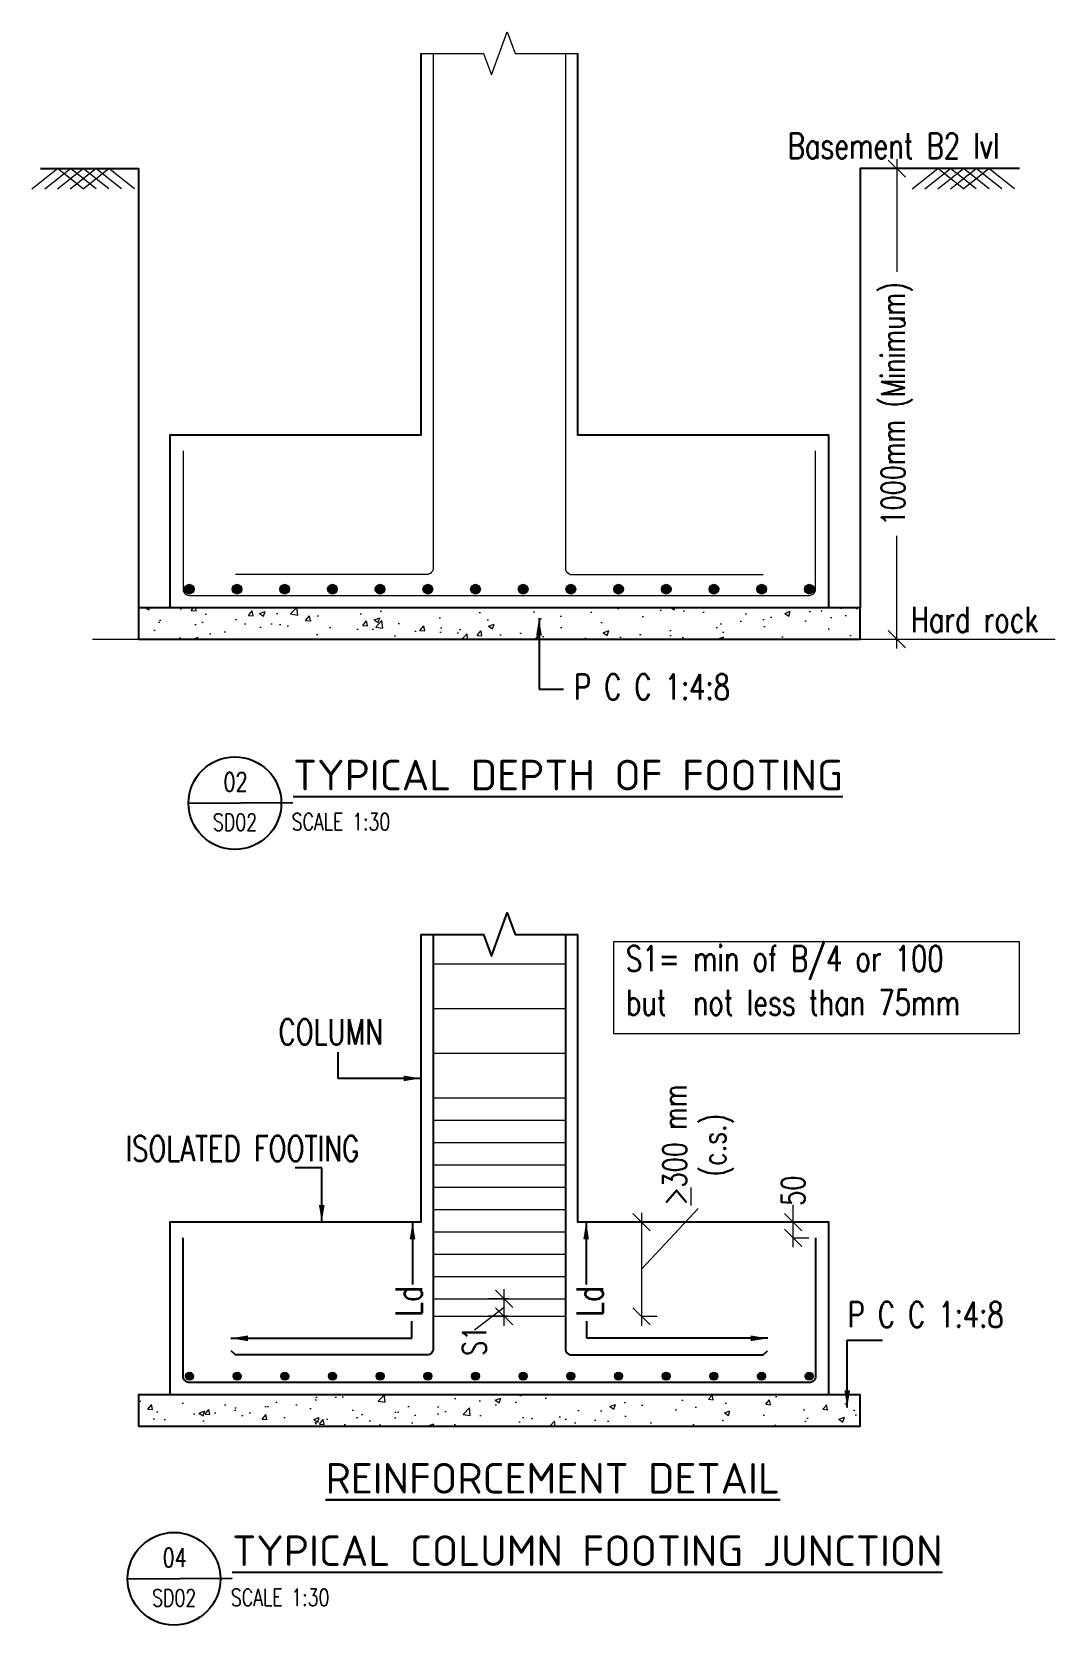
# Model space of a CAD drawing. Header units: millimetres. Extents: x -226110 to 125224, y -84 to 62581.
# Drawn here: x 50527 to 53788, y 51717 to 56798 of the extents above; entities that cross this region are included whole.
import ezdxf
from ezdxf.enums import TextEntityAlignment as Align

# ---------------------------------------------------------------- set-up
doc = ezdxf.new("R2010")
doc.units = ezdxf.units.MM
for name, color, linetype, lineweight in [('Geo Section Line', 84, 'Continuous', 18), ('Geo-Dim  Sec & Plan', 250, 'Continuous', 25), ('Geo-PCC-PATT', 8, 'Continuous', 9), ('Geo-Rein Bar', 21, 'Continuous', 30), ('Geo-Rein Bar Main', 21, 'Continuous', 30), ('Geo-Rein Leader', 252, 'Continuous', 20), ('Geo-Sec Sml', 7, 'Continuous', 25), ('Geo-Section Line', 84, 'Continuous', 18), ('Geo-TEXT', 7, 'Continuous', 30)]:
    doc.layers.add(name, color=color, linetype=linetype, lineweight=lineweight)
doc.layers.add('Geo-Text 100', color=7, linetype='Continuous')
doc.layers.add('GEO-TITTLE HEAD', color=206, linetype='Continuous')
doc.styles.add('Geo T Arial', font='arial.ttf', dxfattribs={"width": 0.75})
doc.styles.add('Geo Txt Narr', font='simplex8.shx')
doc.styles.add('ISCOPEUR', font='isocpeur.ttf')
doc.styles.add('simplex', font='simplex.shx', dxfattribs={"width": 0.75})
doc.styles.get("Standard").update_dxf_attribs({"font": 'arial.ttf'})
doc.dimstyles.new('Geo1-30 Dim 100', dxfattribs={"dimtxt": 75, "dimasz": 55, "dimexe": 50, "dimexo": 0.2, "dimgap": 0.1, "dimtad": 0, "dimdec": 0, "dimdsep": 46, "dimtxsty": 'simplex', "dimblk": 'OBLIQUE', "dimcen": 5, "dimdle": 30, "dimclrd": 252, "dimclre": 252, "dimclrt": 34, "dimadec": 0, "dimazin": 0, "dimtfac": 1, "dimtdec": 0, "dimtmove": 0, "dimatfit": 3, "dimfxl": 100, "dimfxlon": 1, "dimlwd": -1, "dimlwe": -1, "dimarcsym": 0})

msp = doc.modelspace()

# ---------------------------------------------------------------- texts
at = {"style": 'simplex', "width": 0.75}
for p in [(51771.1, 52701.4, -0.5), (52347.3, 52701.4, -0.5)]:
    msp.add_text('Ld', height=85, rotation=90, dxfattribs=at).set_placement(p)
at = {"layer": 'Geo-Text 100', "style": 'simplex', "width": 0.75}
for s, p in [('Basement B2 lvl', (52935.5, 56393.6, -0.5)), (' Hard rock', (53286.4, 54883.1, -1)), ('P C C 1:4:8', (52254.4, 54668.5, -0.5)), ('COLUMN', (51313, 53568.2, -0.5)), ('ISOLATED FOOTING', (50825.6, 53196.5, -0.5)), ('P C C 1:4:8', (53126.3, 52666.9, -0.5))]:
    msp.add_text(s, height=81, dxfattribs=at).set_placement(p)
at = {"layer": 'Geo-Text 100', "insert": (52419.6, 53883.3, -0.5), "char_height": 81, "width": 1782.786, "attachment_point": 1, "line_spacing_factor": 1.036296, "style": 'simplex'}
msp.add_mtext('S1= min of B/4 or 100\\Pbut  not less than 75mm', dxfattribs=at)

# ---------------------------------------------------------------- blocks, each defined once
blk = doc.blocks.new('_Oblique')
at = {"color": 0, "linetype": 'ByBlock', "lineweight": -2}
blk.add_line((-0.5, -0.5), (0.5, 0.5), dxfattribs=at)
blk = doc.blocks.new('*D294')
at = {"layer": 'Geo-Rein Leader', "color": 252, "linetype": 'Continuous', "transparency": 16777216}
for p, q in [((53283.7, 56391.4), (53283.7, 56032.1)), ((53283.7, 54831.4), (53283.7, 55190.8))]:
    blk.add_line(p, q, dxfattribs=at)
at = {"layer": 'Geo-Rein Leader', "color": 252, "transparency": 16777216}
for p, q in [((53283.7, 56361.4), (53333.7, 56361.4)), ((53283.7, 54861.4), (53333.7, 54861.4))]:
    blk.add_line(p, q, dxfattribs=at)
at = {"layer": 'Geo-Rein Leader', "color": 252, "transparency": 16777216, "xscale": 55, "yscale": 55, "zscale": 55}
for p, rotation in [((53283.7, 56361.4), 90), ((53283.7, 54861.4), 270)]:
    blk.add_blockref('_Oblique', p, dxfattribs=dict(at, rotation=rotation))
at = {"layer": 'Geo-Rein Leader', "color": 34, "transparency": 16777216, "insert": (53283.7, 55611.4), "char_height": 75, "attachment_point": 5, "rotation": 90, "style": 'simplex'}
blk.add_mtext('1000mm (Minimum)', dxfattribs=at)
blk = doc.blocks.new('A$Cfeae3c7c')
at = {"layer": 'Geo-Rein Bar', "lineweight": 5, "true_color": 0x3f2703}
h = blk.add_hatch(color=38, dxfattribs=at)
h.dxf.hatch_style = 1
h.paths.add_polyline_path([(-12.9, 0, 1), (12.9, 0, 1)])
at = {"layer": 'Geo-Rein Bar', "color": 38, "lineweight": 5, "true_color": 0x3f2703}
blk.add_circle((0, 0), 12.9, dxfattribs=at)
blk = doc.blocks.new('*U296')
at = {"layer": 'Geo Section Line', "xscale": 1.2, "yscale": 1.2, "zscale": 1.2}
blk.add_blockref('A$Cfeae3c7c', (0, 0), dxfattribs=at)
blk = doc.blocks.new('*U297')
at = {"layer": 'Geo Section Line', "color": 0, "linetype": 'ByBlock', "lineweight": -2, "transparency": 16777216}
for p in [(51029.2, 48151, -0.5), (51181.1, 48151, -0.5), (51333, 48151, -0.5), (51485, 48151, -0.5), (51636.9, 48151, -0.5), (51788.8, 48151, -0.5), (51940.7, 48151, -0.5), (52092.6, 48151, -0.5), (52244.6, 48151, -0.5), (52396.5, 48151, -0.5), (52548.4, 48151, -0.5), (52700.3, 48151, -0.5), (52852.3, 48151, -0.5), (53004.2, 48151, -0.5)]:
    blk.add_blockref('*U296', p, dxfattribs=at)
blk = doc.blocks.new('GEO TITLE HEAD NAME')
at = {"layer": 'GEO-TITTLE HEAD'}
blk.add_line((-11.2, -0.15), (-0.11, -0.09), dxfattribs=at)
blk.add_circle((-6.27, -0.15), 4.93, dxfattribs=at)
at = {"layer": 'Geo-Sec Sml', "lineweight": 18, "ltscale": 0.1, "style": 'Geo T Arial'}
blk.add_attdef('WALL_SECTION', text='', height=3, dxfattribs=at).set_placement((-6.38, 3.46), align=Align.MIDDLE)
at = {"layer": 'Geo-Sec Sml', "color": 84, "style": 'Geo Txt Narr'}
blk.add_attdef('DRAWING-REF', text='', height=2.5, dxfattribs=at).set_placement((-6.38, -2.37), align=Align.MIDDLE)
at = {"layer": 'Geo-TEXT', "style": 'Geo T Arial'}
blk.add_attdef('%%ULAYOUT', (-0.1, 1.21), '', height=4, dxfattribs=at)
at = {"layer": 'Geo-TEXT'}
blk.add_attdef('SCALE', (-0.24, -3.03), '', height=2, dxfattribs=at)
blk = doc.blocks.new('*D298')
at = {"layer": 'Geo-Rein Leader', "color": 252, "linetype": 'Continuous', "transparency": 16777216}
for p, q in [((52469.3, 52851.9), (52650.6, 53045.2)), ((52650.6, 53045.2), (52650.6, 53045.4)), ((52469.3, 53031.9), (52469.3, 52671.9))]:
    blk.add_line(p, q, dxfattribs=at)
at = {"layer": 'Geo-Rein Leader', "color": 252, "transparency": 16777216}
for p, q in [((52469.3, 53001.9), (52519.3, 53001.9)), ((52469.3, 52701.9), (52519.3, 52701.9))]:
    blk.add_line(p, q, dxfattribs=at)
at = {"layer": 'Geo-Rein Leader', "color": 252, "transparency": 16777216, "xscale": 55, "yscale": 55, "zscale": 55}
for p, rotation in [((52469.3, 53001.9), 90), ((52469.3, 52701.9), 270)]:
    blk.add_blockref('_Oblique', p, dxfattribs=dict(at, rotation=rotation))
at = {"layer": 'Geo-Rein Leader', "color": 34, "transparency": 16777216, "insert": (52650.6, 53247.8), "char_height": 75, "attachment_point": 5, "rotation": 90, "style": 'simplex'}
blk.add_mtext('{\\L\\C7;>\\l300 mm\\P\\A1;(c.s.)}', dxfattribs=at)
blk = doc.blocks.new('*D299')
at = {"layer": 'Geo-Rein Leader', "color": 252, "linetype": 'Continuous', "transparency": 16777216}
for p, q in [((52031.8, 52671.9), (52031.8, 52788)), ((52031.8, 52729.9), (51937.2, 52657.7)), ((51937.2, 52657.7), (51937.2, 52657.5))]:
    blk.add_line(p, q, dxfattribs=at)
at = {"layer": 'Geo-Rein Leader', "color": 252, "transparency": 16777216}
for p, q in [((52044.5, 52758), (51981.8, 52758)), ((52044.5, 52701.9), (51981.8, 52701.9))]:
    blk.add_line(p, q, dxfattribs=at)
at = {"layer": 'Geo-Rein Leader', "color": 252, "transparency": 16777216, "xscale": 55, "yscale": 55, "zscale": 55}
for p, rotation in [((52031.8, 52758), 90), ((52031.8, 52701.9), 270)]:
    blk.add_blockref('_Oblique', p, dxfattribs=dict(at, rotation=rotation))
at = {"layer": 'Geo-Rein Leader', "color": 34, "transparency": 16777216, "insert": (51937.2, 52623.9), "char_height": 75, "attachment_point": 5, "rotation": 90, "style": 'simplex'}
blk.add_mtext('S1', dxfattribs=at)
blk = doc.blocks.new('Geo-LAYOUT NAME')
at = {"layer": 'Geo-TEXT', "style": 'Geo T Arial'}
blk.add_attdef('%%ULAYOUT', (-0.1, 1.21), '', height=4, dxfattribs=at)
at = {"layer": 'Geo-TEXT'}
blk.add_attdef('SCALE', (-0.24, -3.03), '', height=2, dxfattribs=at)
blk = doc.blocks.new('Rein Bar Crs')
at = {"layer": 'Geo-Rein Bar Main'}
h = blk.add_hatch(color=256, dxfattribs=at)
h.dxf.hatch_style = 1
h.paths.add_polyline_path([(-16.8, 0, 1), (16.8, 0, 1)])
at = {"layer": 'Geo-Rein Bar Main', "lineweight": 0}
blk.add_circle((0, 0), 16.8, dxfattribs=at)
blk = doc.blocks.new('*U300')
at = {"layer": 'Geo-Rein Bar', "lineweight": 5, "xscale": 0.7709703385381446, "yscale": 0.7709703385381446, "zscale": 0.7709703385381446}
blk.add_blockref('Rein Bar Crs', (0, 0), dxfattribs=at)
blk = doc.blocks.new('*U301')
at = {"layer": 'Geo Section Line', "color": 0, "linetype": 'ByBlock', "lineweight": -2, "transparency": 16777216}
for p in [(55046.6, 48551.5), (55198.5, 48551.5), (55350.4, 48551.5), (55502.3, 48551.5), (55654.3, 48551.5), (55806.2, 48551.5), (55958.1, 48551.5), (56110, 48551.5), (56261.9, 48551.5), (56413.9, 48551.5), (56565.8, 48551.5), (56717.7, 48551.5), (56869.6, 48551.5), (57021.6, 48551.5)]:
    blk.add_blockref('*U300', p, dxfattribs=at)
blk = doc.blocks.new('*D304')
at = {"layer": 'Geo-Rein Leader', "color": 252, "linetype": 'Continuous', "transparency": 16777216}
for p, q in [((52952.8, 53001.9), (52952.8, 53056.9)), ((52952.8, 52921.9), (52952.8, 53001.9))]:
    blk.add_line(p, q, dxfattribs=at)
at = {"layer": 'Geo-Rein Leader', "color": 252, "transparency": 16777216}
for p, q in [((52952.8, 53001.9), (53002.8, 53001.9)), ((52952.8, 52951.9), (53002.8, 52951.9))]:
    blk.add_line(p, q, dxfattribs=at)
at = {"layer": 'Geo-Rein Leader', "color": 252, "transparency": 16777216, "xscale": 55, "yscale": 55, "zscale": 55}
for p, rotation in [((52952.8, 53001.9), 90), ((52952.8, 52951.9), 270)]:
    blk.add_blockref('_Oblique', p, dxfattribs=dict(at, rotation=rotation))
at = {"layer": 'Geo-Rein Leader', "color": 34, "transparency": 16777216, "insert": (52952.8, 53102.5), "char_height": 75, "attachment_point": 5, "rotation": 90, "style": 'simplex'}
blk.add_mtext('50', dxfattribs=at)

# ---------------------------------------------------------------- dimensions: what is measured, and where the dimension line sits
at = {"layer": 'Geo-Rein Leader'}
dim = msp.add_linear_dim(base=(53283.7, 56361.4, -0.5), p1=(53283.7, 54861.4, -0.5), p2=(53283.7, 56361.4, -0.5), angle=90, text='1000mm (Minimum)', dimstyle='Geo1-30 Dim 100', dxfattribs=at)
dim.commit()
dim.dimension.update_dxf_attribs({"geometry": '*D294', "text_midpoint": (53283.7, 55611.4, -0.5)})
for base, p1, p2, angle, text, picture, middle in [((52469.3, 52701.9, -0.5), (52469.3, 53001.9, -0.5), (52469.3, 52701.9, -0.5), 270, '{\\L\\C7;>\\l300 mm\\P\\A1;(c.s.)}', '*D298', (52650.6, 53045.5, -0.5)), ((52031.8, 52758, -0.5), (52044.7, 52701.9, -0.5), (52044.7, 52758, -0.5), 90, 'S1', '*D299', (51937.2, 52657.4, -0.5))]:
    dim = msp.add_linear_dim(base=base, p1=p1, p2=p2, angle=angle, text=text, dimstyle='Geo1-30 Dim 100', override={"dimtmove": 1}, dxfattribs=at)
    dim.commit()
    dim.dimension.update_dxf_attribs({"geometry": picture, "text_midpoint": middle, "dimtype": 160})
dim = msp.add_linear_dim(base=(52952.8, 53001.9), p1=(52952.8, 52951.9, -0.5), p2=(52952.8, 53001.9, -0.5), angle=90, dimstyle='Geo1-30 Dim 100', dxfattribs=at)
dim.commit()
dim.dimension.update_dxf_attribs({"geometry": '*D304', "text_midpoint": (52952.8, 53102.5)})

# ---------------------------------------------------------------- hatches: boundary and pattern name
at = {"layer": 'Geo-PCC-PATT'}
h = msp.add_hatch(dxfattribs=at)
h.set_pattern_fill('AR-CONC', color=256)
h.set_pattern_definition([(50, (52198.57, 54475.13), (182.185, -15.939), [19.05, -209.55]), (355, (52198.57, 54475.13), (-35.243, 191.057), [15.24, -167.64]), (100.451, (52213.75, 54473.8), (146.941, 175.118), [16.19, -178.09]), (46.184, (52198.57, 54525.93), (271.08, -42.042), [28.575, -314.325]), (96.636, (52221.16, 54522.42), (237.404, 247.426), [24.285, -267.136]), (351.184, (52198.57, 54525.93), (237.404, 247.426), [22.86, -251.46]), (21, (52223.97, 54513.23), (151.614, -102.265), [19.05, -209.55]), (326, (52223.97, 54513.23), (61.802, 184.188), [15.24, -167.64]), (71.451, (52236.6, 54504.7), (213.416, 81.923), [16.19, -178.09]), (37.5, (52198.57, 54475.127), (3.0886, 84.555), [0, -165.608, 0, -170.18, 0, -168.275]), (7.5, (52198.57, 54475.13), (66.8197, 100.1806), [0, -97.028, 0, -161.798, 0, -64.135]), (327.5, (52141.93, 54475.127), (135.5906, -5.7287), [0, -63.5, 0, -198.12, 0, -262.89]), (317.5, (52116.53, 54475.13), (148.129, 25.426), [0, -82.55, 0, -131.572, 0, -186.69])])
h.paths.add_polyline_path([(50866.7, 54961.4), (50866.7, 54861.4), (53166.7, 54861.4), (53166.7, 54961.4)])
h = msp.add_hatch(dxfattribs=at)
h.set_pattern_fill('AR-CONC', color=256)
h.set_pattern_definition([(50, (-131706.53, 54095.33), (182.18467, -15.93909), [19.05, -209.55]), (355, (-131706.53, 54095.33), (-35.24342, 191.05685), [15.24, -167.64058]), (100.45144, (-131691.34, 54094), (146.94125, 175.11775), [16.19, -178.09024]), (46.1842, (-131706.53, 54146.13), (271.07904, -42.04233), [28.575, -314.325]), (96.63556, (-131683.94, 54142.63), (237.40413, 247.42612), [24.28502, -267.1356]), (351.18415, (-131706.53, 54146.13), (237.40413, 247.42612), [22.85997, -251.45973]), (21, (-131681.13, 54133.43), (151.61439, -102.2652), [19.05, -209.55]), (326, (-131681.13, 54133.43), (61.80203, 184.18797), [15.24, -167.64]), (71.45144, (-131668.5, 54124.91), (213.41642, 81.92277), [16.19, -178.08994]), (37.5, (-131706.53, 54095.33), (3.088603, 84.55504), [0, -165.608, 0, -170.18, 0, -168.275]), (7.5, (-131706.53, 54095.33), (66.819663, 100.180575), [0, -97.028, 0, -161.798, 0, -64.135]), (327.5, (-131763.17, 54095.33), (135.590595, -5.728744), [0, -63.5, 0, -198.12, 0, -262.89]), (317.5, (-131788.57, 54095.33), (148.12918, 25.42649), [0, -82.55, 0, -131.572, 0, -186.69])])
h.paths.add_polyline_path([(50866.7, 52451.9), (50866.7, 52351.9), (53166.7, 52351.9), (53166.7, 52451.9)])

# ---------------------------------------------------------------- linework, layer by layer
at = {"layer": 'Geo Section Line', "linetype": 'Continuous', "elevation": -0.5}
msp.add_lwpolyline([(51766.7, 56728.9), (51966.7, 56728.9), (51991.7, 56660.2), (52041.7, 56797.6), (52066.7, 56728.9), (52266.7, 56728.9)], dxfattribs=at)
at = {"layer": 'Geo Section Line'}
for points in [[(50527.2, 56297.1), (50609.1, 56361.4)], [(50853.9, 56297.1), (50772, 56361.4)], [(53332, 56297.1), (53413.9, 56361.4)], [(53658.7, 56297.1), (53576.9, 56361.4)]]:
    msp.add_lwpolyline(points, dxfattribs=at)
for points, elevation in [([(50568, 56297.1), (50649.8, 56361.4)], -0.5), ([(50608.7, 56297.1), (50690.6, 56361.4)], -1), ([(50691, 56297.1), (50609.1, 56361.4)], -2), ([(50649.4, 56297.1), (50731.3, 56361.4)], -1.5), ([(50731.7, 56297.1), (50649.8, 56361.4)], -1.5), ([(50690.2, 56297.1), (50772, 56361.4)], -2), ([(50772.4, 56297.1), (50690.6, 56361.4)], -1), ([(50813.2, 56297.1), (50731.3, 56361.4)], -0.5), ([(53372.8, 56297.1), (53454.6, 56361.4)], -0.5), ([(53413.5, 56297.1), (53495.4, 56361.4)], -1), ([(53495.8, 56297.1), (53413.9, 56361.4)], -2), ([(53454.3, 56297.1), (53536.1, 56361.4)], -1.5), ([(53536.5, 56297.1), (53454.6, 56361.4)], -1.5), ([(53495, 56297.1), (53576.9, 56361.4)], -2), ([(53577.3, 56297.1), (53495.4, 56361.4)], -1), ([(53618, 56297.1), (53536.1, 56361.4)], -0.5)]:
    msp.add_lwpolyline(points, dxfattribs=dict(at, elevation=elevation))
at = {"layer": 'Geo Section Line', "color": 1, "elevation": -0.5}
msp.add_lwpolyline([(52381.5, 53896.6), (53673.6, 53896.6), (53673.6, 53602.5), (52381.5, 53602.5)], close=True, dxfattribs=at)
at = {"layer": 'Geo-Rein Bar', "color": 6, "lineweight": 15}
for p, q in [((51805.8, 53825.8, -0.5), (52227.6, 53825.8, -0.5)), ((51805.8, 53683.4, -0.5), (52227.6, 53683.4, -0.5)), ((51805.8, 53541, -0.5), (52227.6, 53541, -0.5)), ((51805.8, 53398.7, -0.5), (52227.6, 53398.7, -0.5)), ((51805.8, 53327.5, -0.5), (52227.6, 53327.5, -0.5)), ((51805.8, 53256.3, -0.5), (52227.6, 53256.3, -0.5)), ((51805.8, 53185.1, -0.5), (52227.6, 53185.1, -0.5)), ((51805.8, 53113.9, -0.5), (52227.6, 53113.9, -0.5)), ((51805.8, 53042.7, -0.5), (52227.6, 53042.7, -0.5)), ((51805.8, 52971.6, -0.5), (52227.6, 52971.6, -0.5)), ((51805.8, 52900.4, -0.5), (52227.6, 52900.4, -0.5)), ((51805.8, 52829.2, -0.5), (52227.6, 52829.2, -0.5)), ((51805.8, 52758, -0.5), (52227.6, 52758, -0.5)), ((51805.8, 52701.9, -0.5), (52227.6, 52701.9, -0.5))]:
    msp.add_line(p, q, dxfattribs=at)
at = {"layer": 'Geo-Rein Bar', "color": 38, "lineweight": 5, "true_color": 0x3f2703, "elevation": -0.5}
for points in [[(51805.8, 56728.9), (51805.8, 55087.4, -0.414214), (51785.8, 55067.4), (51175.9, 55067.4)], [(52227.6, 56728.9), (52227.6, 55087.4, 0.414214), (52247.6, 55067.4), (52857.5, 55067.4)], [(51009.2, 55461.4), (51009.2, 55020.5, 0.414214), (51029.2, 55000.5), (53004.2, 55000.5, 0.414214), (53024.2, 55020.5), (53024.2, 55461.4)]]:
    msp.add_lwpolyline(points, format="xyb", dxfattribs=at)
at = {"layer": 'Geo-Rein Bar', "lineweight": 25, "elevation": -0.5}
for points in [[(51806, 53919.3), (51806, 52598.8, -0.414214), (51786, 52578.8), (51176.1, 52578.8), (51162.4, 52591.4)], [(52227.4, 53919.3), (52227.4, 52598.8, 0.414214), (52247.4, 52578.8), (52857.2, 52578.8), (52870.9, 52591.4)], [(53024.2, 52951.9), (53024.2, 52510.9, -0.414214), (53004.2, 52490.9), (51029.2, 52490.9, -0.414214), (51009.2, 52510.9), (51009.2, 52951.9)]]:
    msp.add_lwpolyline(points, format="xyb", dxfattribs=at)
at = {"layer": 'Geo-Rein Bar', "color": 38, "lineweight": 5, "true_color": 0x3f2703}
msp.add_arc((51029.2, 55020.5, -0.5), 20, 180, 270, dxfattribs=at)
at = {"layer": 'Geo-Section Line'}
msp.add_line((50719.9, 54861.4, -0.5), (53787.6, 54861.4, -0.5), dxfattribs=at)
at = {"layer": 'Geo-Section Line', "lineweight": 25, "elevation": -0.5}
for points in [[(51766.7, 56728.9), (51766.7, 55511.4), (50966.7, 55511.4), (50966.7, 54961.4)], [(53066.7, 54961.4), (53066.7, 55511.4), (52266.7, 55511.4), (52266.7, 56728.9)], [(51766.7, 53919.3), (51966.7, 53919.3), (51991.7, 53850.6), (52041.7, 53988), (52066.7, 53919.3), (52266.7, 53919.3)], [(51766.7, 53919.3), (51766.7, 53001.9), (50966.7, 53001.9), (50966.7, 52451.9)], [(53066.7, 52451.9), (53066.7, 53001.9), (52266.7, 53001.9), (52266.7, 53919.3)]]:
    msp.add_lwpolyline(points, dxfattribs=at)
at = {"layer": 'Geo-Section Line', "color": 251, "lineweight": 25, "elevation": -0.5}
for points in [[(50554.2, 56361.4), (50866.7, 56361.4), (50866.7, 54961.4)], [(53673.8, 56361.4), (53166.7, 56361.4), (53166.7, 54961.4)]]:
    msp.add_lwpolyline(points, dxfattribs=at)
at = {"layer": 'Geo-Section Line', "lineweight": 25, "elevation": -0.5}
for points in [[(50866.7, 54861.4), (53166.7, 54861.4), (53166.7, 54961.4), (50866.7, 54961.4)], [(50866.7, 52351.9), (53166.7, 52351.9), (53166.7, 52451.9), (50866.7, 52451.9)]]:
    msp.add_lwpolyline(points, close=True, dxfattribs=at)

# ---------------------------------------------------------------- block references
at = {"layer": 'Geo Section Line'}
for name, p in [('*U297', (0, 6869.6)), ('*U301', (-4017.4, 3959.4, -0.5))]:
    msp.add_blockref(name, p, dxfattribs=at)
at = {"layer": 'Geo-TEXT'}
ref = msp.add_blockref('Geo-LAYOUT NAME', (51465.9, 52197.8, -0.5), dxfattribs=dict(at, xscale=30, yscale=30, zscale=30))
ref.add_attrib('%%ULAYOUT', '%%uREINFORCEMENT DETAIL', dxfattribs={"height": 97.5, "style": 'ISCOPEUR'}).set_placement((51463, 52234.1, -0.5), align=Align.TOP_LEFT)
at = {"layer": 'GEO-TITTLE HEAD'}
ref = msp.add_blockref('GEO TITLE HEAD NAME', (51362.1, 54342.7), dxfattribs=dict(at, xscale=30, yscale=30, zscale=30))
ref.add_attrib('%%ULAYOUT', '%%uTYPICAL DEPTH OF FOOTING', (51359.3, 54379), dxfattribs={"color": 7, "ltscale": 0.5, "height": 97.5, "style": 'ISCOPEUR'})
ref.add_attrib('SCALE', 'SCALE 1:30', (51355, 54251.9), dxfattribs={"color": 7, "ltscale": 0.5, "height": 54, "style": 'simplex', "width": 0.75})
ref.add_attrib('DRAWING-REF', 'SD02', dxfattribs={"color": 1, "ltscale": 0.5, "height": 54, "style": 'simplex', "width": 0.75}).set_placement((51174.5, 54277.3), align=Align.MIDDLE)
ref.add_attrib('WALL_SECTION', '02', (51137.6, 54376), dxfattribs={"color": 1, "lineweight": 18, "ltscale": 0.1, "height": 60, "style": 'simplex', "width": 0.75})
ref = msp.add_blockref('GEO TITLE HEAD NAME', (51168.3, 51869.4), dxfattribs=dict(at, xscale=30, yscale=30, zscale=30))
ref.add_attrib('%%ULAYOUT', '%%uTYPICAL COLUMN FOOTING JUNCTION', (51165.4, 51905.8), dxfattribs={"color": 7, "ltscale": 0.5, "height": 97.5, "style": 'ISCOPEUR'})
ref.add_attrib('SCALE', 'SCALE 1:30', (51161.2, 51778.7), dxfattribs={"color": 7, "ltscale": 0.5, "height": 54, "style": 'simplex', "width": 0.75})
ref.add_attrib('DRAWING-REF', 'SD02', dxfattribs={"color": 1, "ltscale": 0.5, "height": 54, "style": 'simplex', "width": 0.75}).set_placement((50980.7, 51804), align=Align.MIDDLE)
ref.add_attrib('WALL_SECTION', '04', (50943.8, 51902.7), dxfattribs={"color": 1, "lineweight": 18, "ltscale": 0.1, "height": 60, "style": 'simplex', "width": 0.75})

msp.set_redraw_order([(e.dxf.handle, doc.entitydb.next_handle()) for e in msp.query("TEXT MTEXT ATTDEF DIMENSION ARC_DIMENSION")])  # texts and dimensions are drawn at this point

# ---------------------------------------------------------------- leaders
for points in [[(52143.1, 54927.7), (52143.1, 54701.8), (52221.1, 54701.8)], [(51766.7, 53460.6, -0.5), (51503.3, 53460.6, -0.5), (51503.3, 53544.1, -0.5)], [(51450.9, 53001.9, -0.5), (51450.9, 53175.3, -0.5), (51366.5, 53175.3, -0.5)], [(53125.2, 52411.2), (53125.2, 52626), (53237.1, 52626)]]:
    msp.add_leader(points, dimstyle='Geo1-30 Dim 100', override={"dimgap": 0.1, "dimtad": 0})
at = {"layer": 'Geo-Dim  Sec & Plan'}
for points in [[(51740.1, 53001.9, -0.5), (51740.1, 52803.6, -0.5)], [(52293.3, 53001.9, -0.5), (52293.3, 52803.6, -0.5)], [(51160.8, 52631.8, -0.5), (51737.7, 52631.8, -0.5), (51737.7, 52686.8, -0.5)], [(52872.5, 52631.8, -0.5), (52295.7, 52631.8, -0.5), (52295.7, 52686.8, -0.5)]]:
    msp.add_leader(points, dimstyle='Geo1-30 Dim 100', override={"dimtmove": 2}, dxfattribs=at)

doc.saveas('drawing.dxf')
